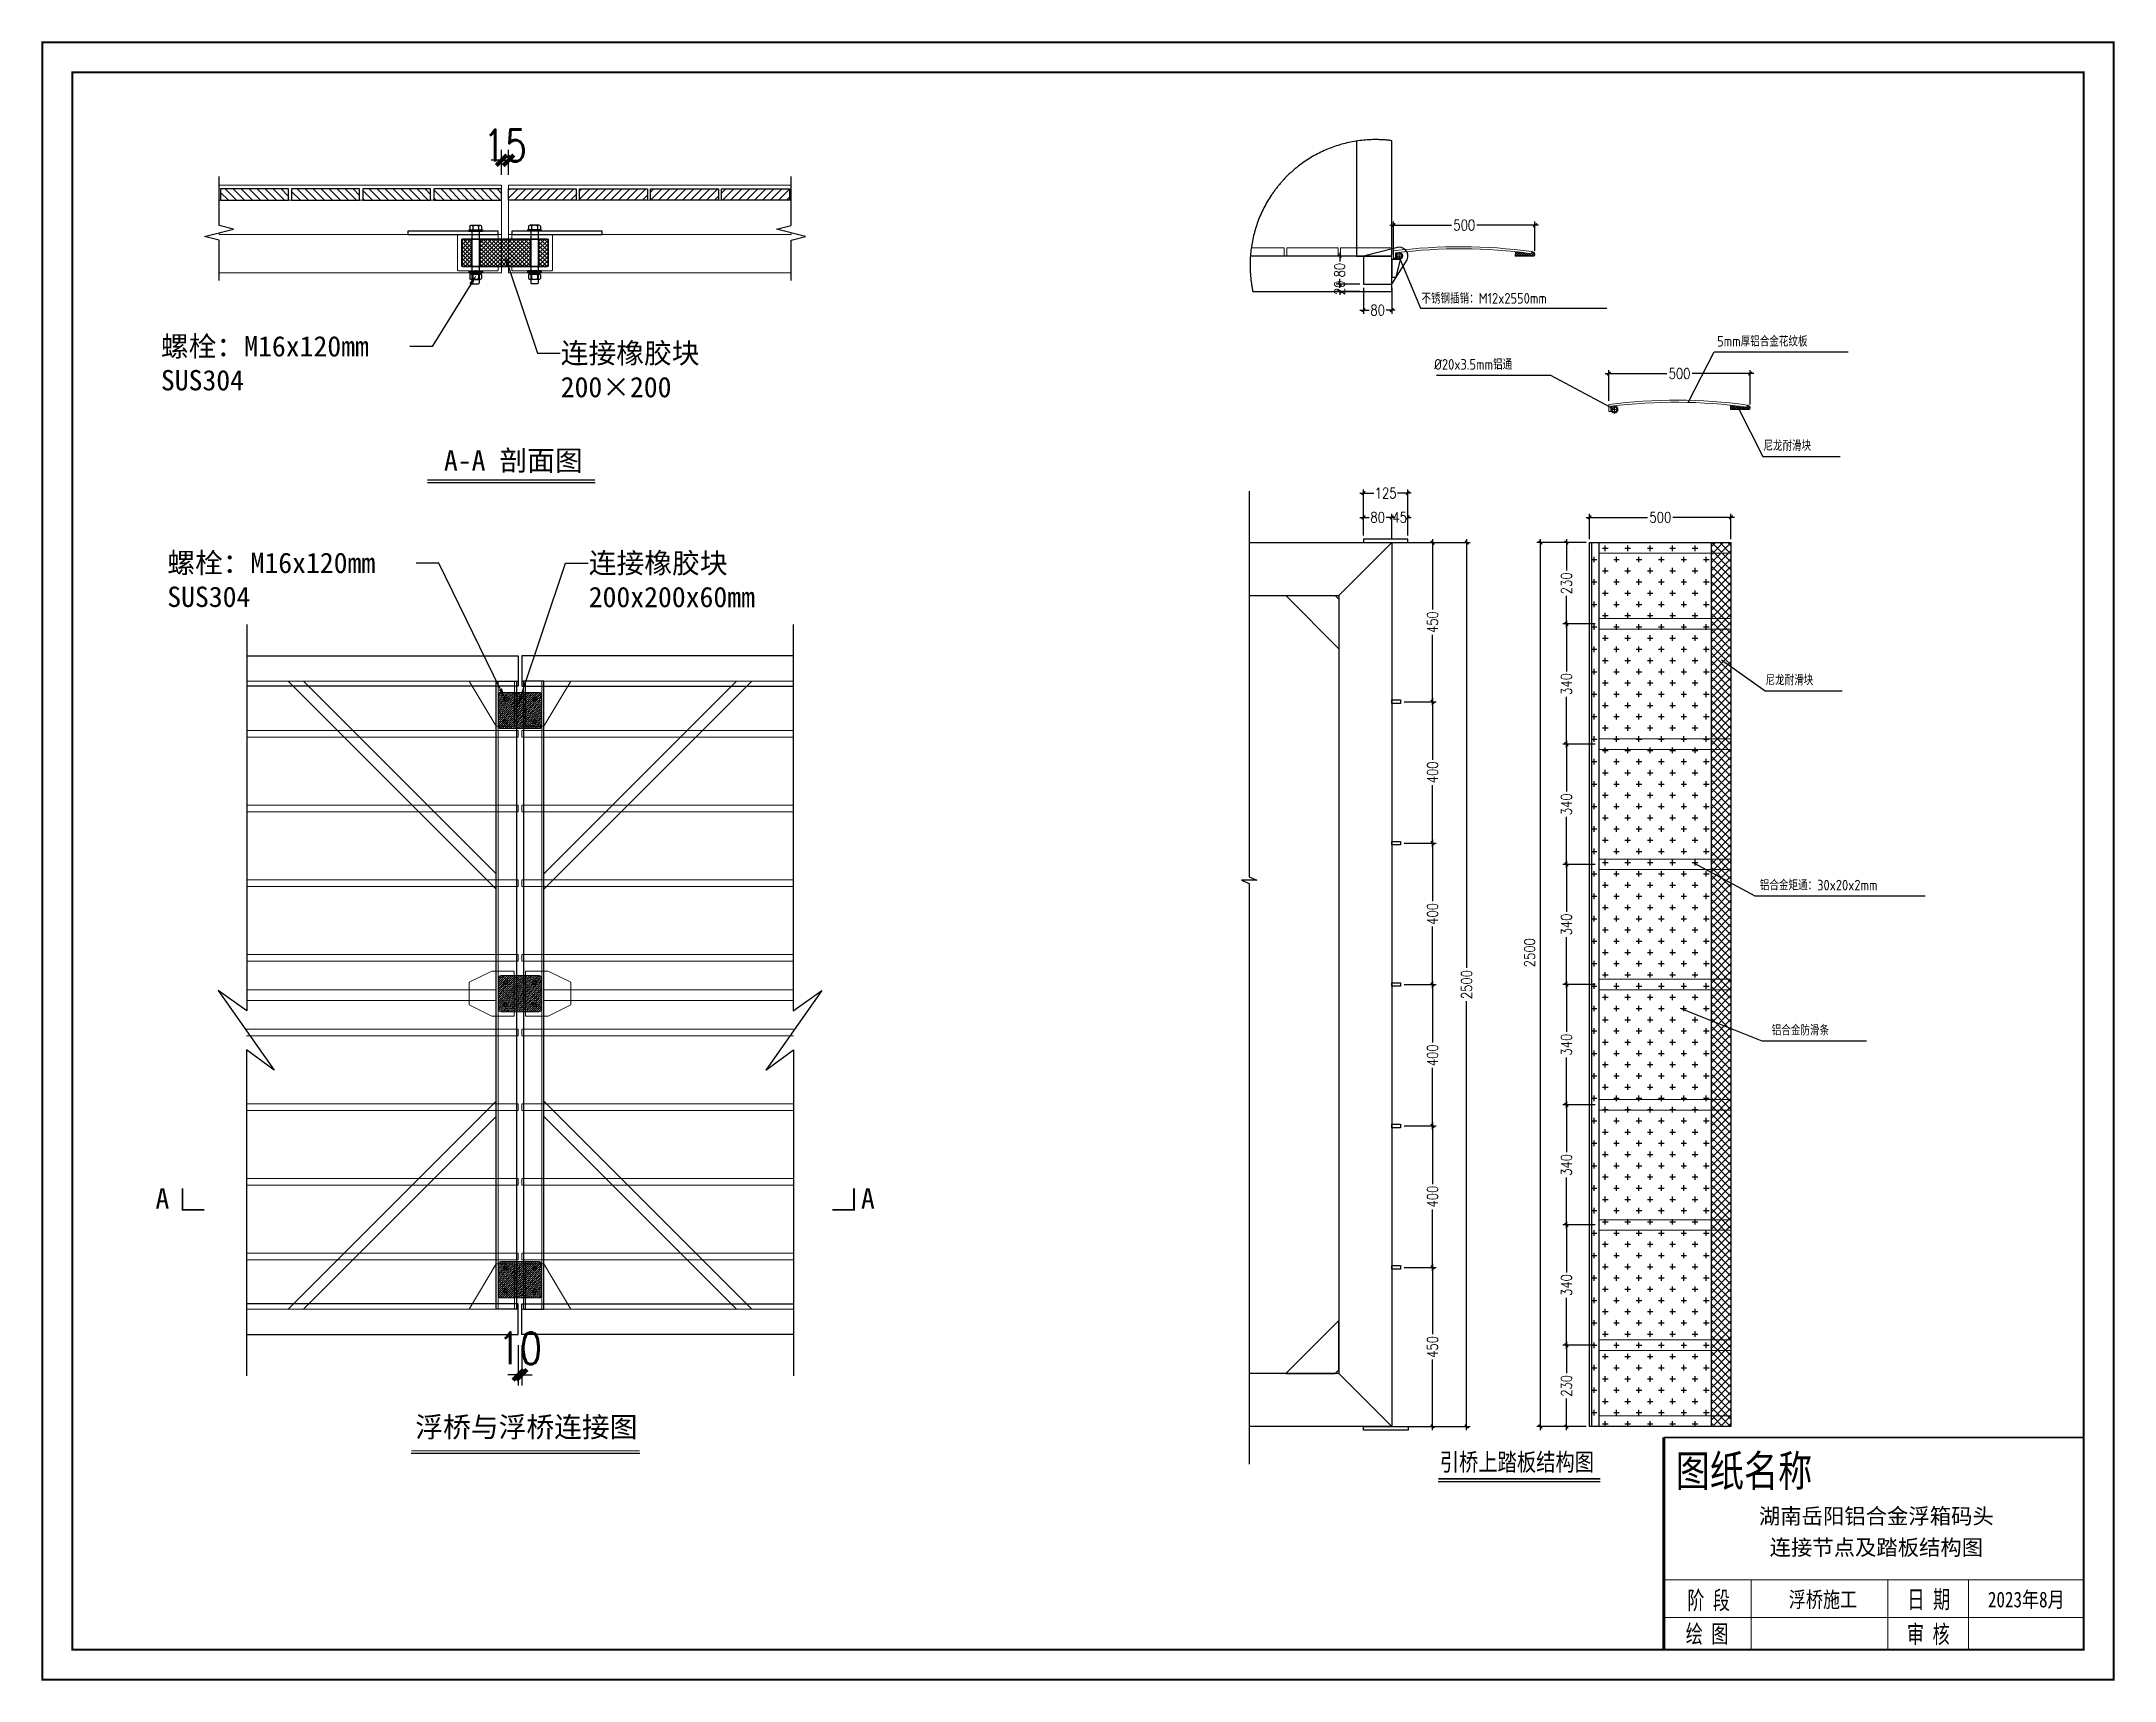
# Model space of a CAD drawing. Extents: x 15372 to 116961, y 24572 to 128109.
# Drawn here: x 25009 to 30873, y 27460 to 32096 of the extents above; entities that cross this region are included whole.
import ezdxf
from ezdxf import colors
from ezdxf.entities.mleader import LeaderData, LeaderLine
from ezdxf.enums import TextEntityAlignment as Align
from ezdxf.math import Vec2, Vec3

# ---------------------------------------------------------------- set-up
doc = ezdxf.new("R2010")
doc.units = 0
doc.header["$LTSCALE"] = 1000
doc.header["$MEASUREMENT"] = 0
for name, pattern in [('CENTER', [2, 1.25, -0.25, 0.25, -0.25]), ('DASH', [0.35, 0.25, -0.1]), ('DASHED', [0.75, 0.5, -0.25]), ('HIDDEN', [0.375, 0.25, -0.125]), ('PHANTOM2', [1.25, 0.625, -0.125, 0.125, -0.125, 0.125, -0.125])]:
    doc.linetypes.add(name, pattern=pattern)
doc.layers.add('1', color=7, linetype='Continuous', true_color=0xffffff)
for name, color, linetype in [('100x100铝方通', 3, 'Continuous'), ('hjh文字', 7, 'Continuous'), ('hjh螺丝', 7, 'Continuous'), ('hjh连接橡胶块', 150, 'Continuous'), ('HR-Aluminous', 4, 'Continuous'), ('HR-Break', 1, 'PHANTOM2'), ('HR-dimension', 9, 'Continuous'), ('HR-hatch', 8, 'Continuous'), ('HR-Index symbol', 35, 'Continuous'), ('HR-Zhuliang', 3, 'Continuous'), ('SGIDI_TK_TEXT', 3, 'Continuous'), ('标注', 9, 'Continuous'), ('连接端梁', 130, 'Continuous'), ('铝条', 31, 'Continuous'), ('铝通', 4, 'Continuous'), ('铺板', 42, 'Continuous')]:
    doc.layers.add(name, color=color, linetype=linetype)
for name, color, linetype, lineweight in [('YLW-Background', 45, 'Continuous', 5), ('加强板', 140, 'Continuous', 18), ('图框', 7, 'Continuous', 13), ('橡胶块', 30, 'Continuous', 9), ('虚线', 8, 'Continuous', 0), ('铝型材', 7, 'Continuous', 13), ('铝斜撑', 241, 'Continuous', 9), ('铝龙骨', 7, 'Continuous', 9)]:
    doc.layers.add(name, color=color, linetype=linetype, lineweight=lineweight)
doc.styles.add('Arial', font='')
doc.styles.add('HZTXT', font='txtw.shx', dxfattribs={"width": 0.8, "bigfont": 'hztxtw.shx'})
doc.styles.add('SGIDI-0', font='simhei.ttf', dxfattribs={"width": 0.8})
doc.styles.get("Standard").update_dxf_attribs({"font": 'gbenor.shx', "bigfont": 'gbcbig.shx'})
doc.styles.add('仿宋', font='simfang.ttf', dxfattribs={"width": 0.7})
doc.styles.add('工程字体', font='', dxfattribs={"width": 0.8})
doc.styles.get('Arial').set_extended_font_data('STXihei')
doc.styles.get('工程字体').set_extended_font_data('SimSun')
doc.dimstyles.new('DIM-30', dxfattribs={"dimscale": 30, "dimtxt": 3, "dimasz": 1, "dimexe": 1, "dimexo": 1, "dimgap": 1, "dimtad": 1, "dimdec": 1, "dimdsep": 46, "dimtxsty": 'HZTXT', "dimblk": 'ARCHTICK', "dimcen": 0, "dimdle": 1, "dimclrd": 8, "dimclre": 8, "dimclrt": 2, "dimadec": 1, "dimazin": 0, "dimtfac": 1, "dimtdec": 1, "dimtix": 1, "dimtmove": 2, "dimatfit": 3, "dimldrblk": 'ARCHTICK', "dimfxl": 15, "dimtolj": 1, "dimtzin": 0, "dimarcsym": 1})
doc.dimstyles.new('HR-A3-DIM-10', dxfattribs={"dimscale": 10, "dimtxt": 3, "dimasz": 1, "dimexe": 1, "dimexo": 1, "dimgap": 0.5, "dimtad": 0, "dimdec": 1, "dimrnd": 0.0005, "dimzin": 9, "dimdsep": 46, "dimtxsty": 'HZTXT', "dimblk": 'ARCHTICK', "dimcen": 0, "dimdle": 1, "dimclrd": 9, "dimclre": 9, "dimclrt": 2, "dimazin": 2, "dimtfac": 1, "dimtdec": 1, "dimtix": 1, "dimtofl": 0, "dimtmove": 2, "dimatfit": 3, "dimldrblk": 'ARCHTICK', "dimfxl": 1, "dimarcsym": 2})
doc.dimstyles.new('HR-BI-DIM5', dxfattribs={"dimscale": 6, "dimtxt": 5, "dimasz": 1, "dimexe": 1, "dimexo": 1.5, "dimgap": 2, "dimtad": 1, "dimdec": 1, "dimdsep": 46, "dimtxsty": 'HZTXT', "dimcen": 0, "dimdle": 1, "dimclrd": 256, "dimclre": 256, "dimclrt": 2, "dimadec": 1, "dimazin": 0, "dimtfac": 1, "dimtdec": 1, "dimtix": 1, "dimtmove": 2, "dimatfit": 3, "dimfxl": 1, "dimtfill": 1, "dimtolj": 1, "dimtzin": 0, "dimarcsym": 1})
pattern_1 = [(135, (-150147.14, -546133.318), (-17.6776695, -17.6776695), [])]

msp = doc.modelspace()

# ---------------------------------------------------------------- texts
at = {"style": 'Arial'}
for p in [(25331.6, 28823.36), (27327.2, 28823.36)]:
    msp.add_text('A', height=57.6, dxfattribs=at).set_placement(p, align=Align.MIDDLE_LEFT)
at = {"char_height": 57.6, "attachment_point": 5, "line_spacing_factor": 2, "style": 'Arial'}
for s, insert in [('A-A {\\fSimSun|b0|i0|c134|p2;剖面图}', (26343.82, 30907.52, 0)), ('浮桥与浮桥连接图', (26380.84, 28173.52, 0))]:
    msp.add_mtext(s, dxfattribs=dict(at, insert=insert))
at = {"layer": 'hjh文字'}
for s, p in [('不锈钢插销：M12x2550mm', (28912.54, 31354.2)), ('5mm厚铝合金花纹板', (29748.98, 31232.83)), ('%%C20x3.5mm铝通', (28948.46, 31167.45, 0)), ('尼龙耐滑块', (29879.97, 30937.7)), ('尼龙耐滑块', (29886.01, 30274.8)), ('铝合金矩通：30x20x2mm', (29869.89, 29694.57)), ('铝合金防滑条', (29903.53, 29284.24))]:
    msp.add_text(s, height=30, dxfattribs=at).set_placement(p)
at = {"layer": 'SGIDI_TK_TEXT', "color": 0, "style": '工程字体', "width": 0.8}
msp.add_text('图纸名称', height=88.542, dxfattribs=at).set_placement((29824.91, 28052.99), align=Align.MIDDLE_CENTER)
at = {"layer": 'SGIDI_TK_TEXT', "color": 7, "style": '仿宋', "width": 0.7}
for s, p in [('阶 段', (29724.82, 27686.86)), ('日 期', (30347.49, 27689.34)), ('绘 图', (29720.7, 27591.67)), ('审 核', (30346.35, 27591.12))]:
    msp.add_text(s, height=50.688, dxfattribs=at).set_placement(p, align=Align.MIDDLE_CENTER)
at = {"layer": 'SGIDI_TK_TEXT', "color": 7, "style": 'SGIDI-0'}
for tag, p in [('湖南岳阳铝合金浮箱码头', (30199.41, 27924.9)), ('连接节点及踏板结构图', (30199.41, 27836.41))]:
    msp.add_attdef(tag, text='', height=44.27, dxfattribs=at).set_placement(p, align=Align.MIDDLE_CENTER)
at = {"layer": 'SGIDI_TK_TEXT', "color": 7, "style": 'SGIDI-0', "width": 0.8}
for tag, p in [('浮桥施工', (30048.3, 27688.96)), ('2023年8月', (30623.51, 27688.96))]:
    msp.add_attdef(tag, text='建设单位', height=44.271, dxfattribs=at).set_placement(p, align=Align.MIDDLE_CENTER)

# ---------------------------------------------------------------- blocks, each defined once
blk = doc.blocks.new('A$C148601bc')
at = {"layer": 'HR-dimension'}
blk.add_lwpolyline([(-5.8, -50), (6.7, 0), (-18.3, 0), (-18.3, -50)], close=True, dxfattribs=at)
blk = doc.blocks.new('_ArchTick')
at = {"color": 0, "linetype": 'ByBlock', "const_width": 0.4}
blk.add_lwpolyline([(-0.5, -0.5), (0.5, 0.5)], dxfattribs=at)
blk = doc.blocks.new('*D534')
at = {"layer": 'Defpoints', "color": 0, "ltscale": 1.5, "transparency": 16777216}
for p in [(28748.7, 31408.9), (28828.7, 31408.9), (28828.7, 31335.8)]:
    blk.add_point(p, dxfattribs=at)
at = {"layer": 'HR-dimension', "color": 9, "lineweight": -2, "ltscale": 1.5, "transparency": 16777216}
for p, q in [((28748.7, 31398.9), (28748.7, 31325.8)), ((28828.7, 31398.9), (28828.7, 31325.8)), ((28738.7, 31335.8), (28764.3, 31335.8)), ((28838.7, 31335.8), (28813.1, 31335.8))]:
    blk.add_line(p, q, dxfattribs=at)
at = {"layer": 'HR-dimension', "color": 9, "lineweight": -2, "ltscale": 1.5, "transparency": 16777216, "xscale": 10, "yscale": 10, "zscale": 10, "rotation": 180}
blk.add_blockref('_ArchTick', (28748.7, 31335.8), dxfattribs=at)
at = {"layer": 'HR-dimension', "color": 9, "lineweight": -2, "ltscale": 1.5, "transparency": 16777216, "xscale": 10, "yscale": 10, "zscale": 10}
blk.add_blockref('_ArchTick', (28828.7, 31335.8), dxfattribs=at)
at = {"layer": 'HR-dimension', "color": 2, "ltscale": 1.5, "transparency": 16777216, "insert": (28788.7, 31335.8), "char_height": 30, "attachment_point": 5, "style": 'HZTXT'}
blk.add_mtext('80', dxfattribs=at)
blk = doc.blocks.new('*D506')
at = {"layer": 'Defpoints', "color": 0, "ltscale": 1.5, "transparency": 16777216}
for p in [(28681.3, 31408.9), (28748.7, 31408.9), (28748.7, 31388.9)]:
    blk.add_point(p, dxfattribs=at)
at = {"layer": 'HR-dimension', "color": 9, "lineweight": -2, "ltscale": 1.5, "transparency": 16777216}
for p, q in [((28738.7, 31408.9), (28671.3, 31408.9)), ((28738.7, 31388.9), (28671.3, 31388.9)), ((28681.3, 31408.9), (28681.3, 31418.9)), ((28681.3, 31388.9), (28681.3, 31378.9))]:
    blk.add_line(p, q, dxfattribs=at)
at = {"layer": 'HR-dimension', "color": 9, "lineweight": -2, "ltscale": 1.5, "transparency": 16777216, "xscale": 10, "yscale": 10, "zscale": 10}
for p, rotation in [((28681.3, 31408.9), 270), ((28681.3, 31388.9), 90)]:
    blk.add_blockref('_ArchTick', p, dxfattribs=dict(at, rotation=rotation))
at = {"layer": 'HR-dimension', "color": 2, "ltscale": 1.5, "transparency": 16777216, "insert": (28681.3, 31398.9), "char_height": 30, "attachment_point": 5, "rotation": 90, "style": 'HZTXT'}
blk.add_mtext('20', dxfattribs=at)
blk = doc.blocks.new('*D535')
at = {"layer": 'Defpoints', "color": 0, "ltscale": 1.5, "transparency": 16777216}
for p in [(28681.3, 31488.9), (28748.7, 31488.9), (28748.7, 31408.9)]:
    blk.add_point(p, dxfattribs=at)
at = {"layer": 'HR-dimension', "color": 9, "lineweight": -2, "ltscale": 1.5, "transparency": 16777216}
for p, q in [((28681.3, 31498.9), (28681.3, 31473.3)), ((28738.7, 31488.9), (28671.3, 31488.9)), ((28738.7, 31408.9), (28671.3, 31408.9)), ((28681.3, 31398.9), (28681.3, 31424.5))]:
    blk.add_line(p, q, dxfattribs=at)
at = {"layer": 'HR-dimension', "color": 9, "lineweight": -2, "ltscale": 1.5, "transparency": 16777216, "xscale": 10, "yscale": 10, "zscale": 10}
for p, rotation in [((28681.3, 31488.9), 90), ((28681.3, 31408.9), 270)]:
    blk.add_blockref('_ArchTick', p, dxfattribs=dict(at, rotation=rotation))
at = {"layer": 'HR-dimension', "color": 2, "ltscale": 1.5, "transparency": 16777216, "insert": (28681.3, 31448.9), "char_height": 30, "attachment_point": 5, "rotation": 90, "style": 'HZTXT'}
blk.add_mtext('80', dxfattribs=at)
blk = doc.blocks.new('A$C46522D11')
for p, q in [((0, 17.1), (8.2, 25.2)), ((2.9, 12.7), (0.5, 15.1)), ((10.4, 12.2), (1.4, 21.3)), ((2.8, 12.8), (9.5, 19.5)), ((5, 12.2), (55.3, 12.2)), ((9.4, 20.3), (5.3, 24.5)), ((9.6, 19.3), (8.9, 25.2)), ((9.3, 12.2), (17.2, 20.1)), ((9.6, 19.3), (55.3, 24.4)), ((17.5, 12.2), (10.4, 19.4)), ((16.4, 12.2), (25.2, 21)), ((24.6, 12.2), (16.7, 20.1)), ((31.6, 12.2), (23.1, 20.8)), ((23.5, 12.2), (33.2, 21.9)), ((38.7, 12.2), (29.5, 21.5)), ((30.5, 12.2), (41.1, 22.8)), ((45.8, 12.2), (35.8, 22.2)), ((37.6, 12.2), (49.1, 23.7)), ((52.9, 12.2), (42.2, 22.9)), ((44.7, 12.2), (55.3, 22.8)), ((55.3, 16.9), (48.5, 23.6)), ((51.8, 12.2), (55.3, 15.7)), ((55.3, 24), (54.9, 24.4)), ((55.3, 12.2), (55.3, 24.4))]:
    blk.add_line(p, q)
at = {"color": 1, "linetype": 'CENTER', "ltscale": 10.16}
for p, q in [((372.9, 11), (394.9, 11)), ((383.9, 0), (383.9, 22))]:
    blk.add_line(p, q, dxfattribs=at)
blk.add_lwpolyline([(399.9, 5.2), (399.9, 25.2, 0.066496), (8.9, 25.2), (9.6, 19.3, -0.065854), (393.9, 19.9), (393.9, 5.2)], format="xyb", close=True)
for radius in [10, 7]:
    blk.add_circle((383.9, 11), radius)
for centre, radius, start, end in [((5, 17.2), 5, 165.52249, 270), ((8.9, 16.2), 9, 90, 165.52249)]:
    blk.add_arc(centre, radius, start, end)
blk = doc.blocks.new('A$C848c3b45')
at = {"layer": '图框', "lineweight": 0, "xscale": -1, "rotation": 359.6607206610116}
blk.add_blockref('A$C46522D11', (383.8, -13.3), dxfattribs=at)
blk = doc.blocks.new('*D536')
at = {"layer": 'Defpoints', "color": 0, "ltscale": 1.5, "transparency": 16777216}
for p in [(28873.7, 30818.5), (28748.7, 30688.3), (28873.7, 30688.3)]:
    blk.add_point(p, dxfattribs=at)
at = {"layer": 'HR-dimension', "color": 9, "lineweight": -2, "ltscale": 1.5, "transparency": 16777216}
for p, q in [((28738.7, 30818.5), (28777.7, 30818.5)), ((28748.7, 30698.3), (28748.7, 30828.5)), ((28883.7, 30818.5), (28844.8, 30818.5)), ((28873.7, 30698.3), (28873.7, 30828.5))]:
    blk.add_line(p, q, dxfattribs=at)
at = {"layer": 'HR-dimension', "color": 9, "lineweight": -2, "ltscale": 1.5, "transparency": 16777216, "xscale": 10, "yscale": 10, "zscale": 10, "rotation": 180}
blk.add_blockref('_ArchTick', (28748.7, 30818.5), dxfattribs=at)
at = {"layer": 'HR-dimension', "color": 9, "lineweight": -2, "ltscale": 1.5, "transparency": 16777216, "xscale": 10, "yscale": 10, "zscale": 10}
blk.add_blockref('_ArchTick', (28873.7, 30818.5), dxfattribs=at)
at = {"layer": 'HR-dimension', "color": 2, "ltscale": 1.5, "transparency": 16777216, "insert": (28811.2, 30818.5), "char_height": 30, "attachment_point": 5, "style": 'HZTXT'}
blk.add_mtext('125', dxfattribs=at)
blk = doc.blocks.new('*D537')
at = {"layer": 'Defpoints', "color": 0, "ltscale": 1.5, "transparency": 16777216}
for p in [(28828.7, 30749.8), (28748.7, 30688.3), (28828.7, 30678.3)]:
    blk.add_point(p, dxfattribs=at)
at = {"layer": 'HR-dimension', "color": 9, "lineweight": -2, "ltscale": 1.5, "transparency": 16777216}
for p, q in [((28738.7, 30749.8), (28764.3, 30749.8)), ((28748.7, 30698.3), (28748.7, 30759.8)), ((28838.7, 30749.8), (28813.2, 30749.8)), ((28828.7, 30688.3), (28828.7, 30759.8))]:
    blk.add_line(p, q, dxfattribs=at)
at = {"layer": 'HR-dimension', "color": 9, "lineweight": -2, "ltscale": 1.5, "transparency": 16777216, "xscale": 10, "yscale": 10, "zscale": 10, "rotation": 180}
blk.add_blockref('_ArchTick', (28748.7, 30749.8), dxfattribs=at)
at = {"layer": 'HR-dimension', "color": 9, "lineweight": -2, "ltscale": 1.5, "transparency": 16777216, "xscale": 10, "yscale": 10, "zscale": 10}
blk.add_blockref('_ArchTick', (28828.7, 30749.8), dxfattribs=at)
at = {"layer": 'HR-dimension', "color": 2, "ltscale": 1.5, "transparency": 16777216, "insert": (28788.7, 30749.8), "char_height": 30, "attachment_point": 5, "style": 'HZTXT'}
blk.add_mtext('80', dxfattribs=at)
blk = doc.blocks.new('*D538')
at = {"layer": 'Defpoints', "color": 0, "ltscale": 1.5, "transparency": 16777216}
for p in [(28873.7, 30749.8), (28828.7, 30678.3), (28873.7, 30688.3)]:
    blk.add_point(p, dxfattribs=at)
at = {"layer": 'HR-dimension', "color": 9, "lineweight": -2, "ltscale": 1.5, "transparency": 16777216}
for p, q in [((28828.7, 30749.8), (28818.7, 30749.8)), ((28828.7, 30688.3), (28828.7, 30759.8)), ((28873.7, 30698.3), (28873.7, 30759.8)), ((28873.7, 30749.8), (28883.7, 30749.8))]:
    blk.add_line(p, q, dxfattribs=at)
at = {"layer": 'HR-dimension', "color": 9, "lineweight": -2, "ltscale": 1.5, "transparency": 16777216, "xscale": 10, "yscale": 10, "zscale": 10}
blk.add_blockref('_ArchTick', (28828.7, 30749.8), dxfattribs=at)
at = {"layer": 'HR-dimension', "color": 9, "lineweight": -2, "ltscale": 1.5, "transparency": 16777216, "xscale": 10, "yscale": 10, "zscale": 10, "rotation": 180}
blk.add_blockref('_ArchTick', (28873.7, 30749.8), dxfattribs=at)
at = {"layer": 'HR-dimension', "color": 2, "ltscale": 1.5, "transparency": 16777216, "insert": (28851.2, 30749.8), "char_height": 30, "attachment_point": 5, "style": 'HZTXT'}
blk.add_mtext('45', dxfattribs=at)
blk = doc.blocks.new('*D539')
at = {"layer": 'Defpoints', "color": 0, "ltscale": 1.5, "transparency": 16777216}
for p in [(28828.7, 30678.3), (28853.7, 30228.3), (28944, 30228.3)]:
    blk.add_point(p, dxfattribs=at)
at = {"layer": 'HR-dimension', "color": 9, "lineweight": -2, "ltscale": 1.5, "transparency": 16777216}
for p, q in [((28838.7, 30678.3), (28954, 30678.3)), ((28944, 30688.3), (28944, 30489.2)), ((28944, 30218.3), (28944, 30417.4)), ((28863.7, 30228.3), (28954, 30228.3))]:
    blk.add_line(p, q, dxfattribs=at)
at = {"layer": 'HR-dimension', "color": 9, "lineweight": -2, "ltscale": 1.5, "transparency": 16777216, "xscale": 10, "yscale": 10, "zscale": 10}
for p, rotation in [((28944, 30678.3), 90), ((28944, 30228.3), 270)]:
    blk.add_blockref('_ArchTick', p, dxfattribs=dict(at, rotation=rotation))
at = {"layer": 'HR-dimension', "color": 2, "ltscale": 1.5, "transparency": 16777216, "insert": (28944, 30453.3), "char_height": 30, "attachment_point": 5, "rotation": 90, "style": 'HZTXT'}
blk.add_mtext('450', dxfattribs=at)
blk = doc.blocks.new('*D540')
at = {"layer": 'Defpoints', "color": 0, "ltscale": 1.5, "transparency": 16777216}
for p in [(28853.7, 30228.3), (28853.7, 29828.3), (28944, 29828.3)]:
    blk.add_point(p, dxfattribs=at)
at = {"layer": 'HR-dimension', "color": 9, "lineweight": -2, "ltscale": 1.5, "transparency": 16777216}
for p, q in [((28863.7, 30228.3), (28954, 30228.3)), ((28944, 30238.3), (28944, 30064.2)), ((28944, 29818.3), (28944, 29992.4)), ((28863.7, 29828.3), (28954, 29828.3))]:
    blk.add_line(p, q, dxfattribs=at)
at = {"layer": 'HR-dimension', "color": 9, "lineweight": -2, "ltscale": 1.5, "transparency": 16777216, "xscale": 10, "yscale": 10, "zscale": 10}
for p, rotation in [((28944, 30228.3), 90), ((28944, 29828.3), 270)]:
    blk.add_blockref('_ArchTick', p, dxfattribs=dict(at, rotation=rotation))
at = {"layer": 'HR-dimension', "color": 2, "ltscale": 1.5, "transparency": 16777216, "insert": (28944, 30028.3), "char_height": 30, "attachment_point": 5, "rotation": 90, "style": 'HZTXT'}
blk.add_mtext('400', dxfattribs=at)
blk = doc.blocks.new('*D541')
at = {"layer": 'Defpoints', "color": 0, "ltscale": 1.5, "transparency": 16777216}
for p in [(28853.7, 29828.3), (28853.7, 29428.3), (28944, 29428.3)]:
    blk.add_point(p, dxfattribs=at)
at = {"layer": 'HR-dimension', "color": 9, "lineweight": -2, "ltscale": 1.5, "transparency": 16777216}
for p, q in [((28863.7, 29828.3), (28954, 29828.3)), ((28944, 29838.3), (28944, 29664.2)), ((28944, 29418.3), (28944, 29592.4)), ((28863.7, 29428.3), (28954, 29428.3))]:
    blk.add_line(p, q, dxfattribs=at)
at = {"layer": 'HR-dimension', "color": 9, "lineweight": -2, "ltscale": 1.5, "transparency": 16777216, "xscale": 10, "yscale": 10, "zscale": 10}
for p, rotation in [((28944, 29828.3), 90), ((28944, 29428.3), 270)]:
    blk.add_blockref('_ArchTick', p, dxfattribs=dict(at, rotation=rotation))
at = {"layer": 'HR-dimension', "color": 2, "ltscale": 1.5, "transparency": 16777216, "insert": (28944, 29628.3), "char_height": 30, "attachment_point": 5, "rotation": 90, "style": 'HZTXT'}
blk.add_mtext('400', dxfattribs=at)
blk = doc.blocks.new('*D542')
at = {"layer": 'Defpoints', "color": 0, "ltscale": 1.5, "transparency": 16777216}
for p in [(28853.7, 29428.3), (28853.7, 29028.3), (28944, 29028.3)]:
    blk.add_point(p, dxfattribs=at)
at = {"layer": 'HR-dimension', "color": 9, "lineweight": -2, "ltscale": 1.5, "transparency": 16777216}
for p, q in [((28944, 29438.3), (28944, 29264.2)), ((28863.7, 29428.3), (28954, 29428.3)), ((28944, 29018.3), (28944, 29192.4)), ((28863.7, 29028.3), (28954, 29028.3))]:
    blk.add_line(p, q, dxfattribs=at)
at = {"layer": 'HR-dimension', "color": 9, "lineweight": -2, "ltscale": 1.5, "transparency": 16777216, "xscale": 10, "yscale": 10, "zscale": 10}
for p, rotation in [((28944, 29428.3), 90), ((28944, 29028.3), 270)]:
    blk.add_blockref('_ArchTick', p, dxfattribs=dict(at, rotation=rotation))
at = {"layer": 'HR-dimension', "color": 2, "ltscale": 1.5, "transparency": 16777216, "insert": (28944, 29228.3), "char_height": 30, "attachment_point": 5, "rotation": 90, "style": 'HZTXT'}
blk.add_mtext('400', dxfattribs=at)
blk = doc.blocks.new('*D543')
at = {"layer": 'Defpoints', "color": 0, "ltscale": 1.5, "transparency": 16777216}
for p in [(28853.7, 29028.3), (28853.7, 28628.3), (28943.9, 28628.3)]:
    blk.add_point(p, dxfattribs=at)
at = {"layer": 'HR-dimension', "color": 9, "lineweight": -2, "ltscale": 1.5, "transparency": 16777216}
for p, q in [((28863.7, 29028.3), (28953.9, 29028.3)), ((28943.9, 29038.3), (28943.9, 28864.2)), ((28943.9, 28618.3), (28943.9, 28792.4)), ((28863.7, 28628.3), (28953.9, 28628.3))]:
    blk.add_line(p, q, dxfattribs=at)
at = {"layer": 'HR-dimension', "color": 9, "lineweight": -2, "ltscale": 1.5, "transparency": 16777216, "xscale": 10, "yscale": 10, "zscale": 10}
for p, rotation in [((28943.9, 29028.3), 90), ((28943.9, 28628.3), 270)]:
    blk.add_blockref('_ArchTick', p, dxfattribs=dict(at, rotation=rotation))
at = {"layer": 'HR-dimension', "color": 2, "ltscale": 1.5, "transparency": 16777216, "insert": (28943.9, 28828.3), "char_height": 30, "attachment_point": 5, "rotation": 90, "style": 'HZTXT'}
blk.add_mtext('400', dxfattribs=at)
blk = doc.blocks.new('*D544')
at = {"layer": 'Defpoints', "color": 0, "ltscale": 1.5, "transparency": 16777216}
for p in [(28828.7, 30678.3), (28828.7, 28178.3), (29040.4, 28178.3)]:
    blk.add_point(p, dxfattribs=at)
at = {"layer": 'HR-dimension', "color": 9, "lineweight": -2, "ltscale": 1.5, "transparency": 16777216}
for p, q in [((28838.7, 30678.3), (29050.4, 30678.3)), ((29040.4, 30688.3), (29040.4, 29475.6)), ((29040.4, 28168.3), (29040.4, 29381)), ((28838.7, 28178.3), (29050.4, 28178.3))]:
    blk.add_line(p, q, dxfattribs=at)
at = {"layer": 'HR-dimension', "color": 9, "lineweight": -2, "ltscale": 1.5, "transparency": 16777216, "xscale": 10, "yscale": 10, "zscale": 10}
for p, rotation in [((29040.4, 30678.3), 90), ((29040.4, 28178.3), 270)]:
    blk.add_blockref('_ArchTick', p, dxfattribs=dict(at, rotation=rotation))
at = {"layer": 'HR-dimension', "color": 2, "ltscale": 1.5, "transparency": 16777216, "insert": (29040.4, 29428.3), "char_height": 30, "attachment_point": 5, "rotation": 90, "style": 'HZTXT'}
blk.add_mtext('2500', dxfattribs=at)
blk = doc.blocks.new('*D507')
at = {"layer": 'Defpoints', "color": 0, "ltscale": 1.5, "transparency": 16777216}
for p in [(29233.6, 31576.3), (29233.6, 31493.3), (28833.5, 31483.2)]:
    blk.add_point(p, dxfattribs=at)
at = {"layer": 'HR-dimension', "color": 9, "lineweight": -2, "ltscale": 1.5, "transparency": 16777216}
for p, q in [((28823.5, 31576.3), (28997.7, 31576.3)), ((28833.5, 31493.2), (28833.5, 31586.3)), ((29243.6, 31576.3), (29069.4, 31576.3)), ((29233.6, 31503.3), (29233.6, 31586.3))]:
    blk.add_line(p, q, dxfattribs=at)
at = {"layer": 'HR-dimension', "color": 9, "lineweight": -2, "ltscale": 1.5, "transparency": 16777216, "xscale": 10, "yscale": 10, "zscale": 10, "rotation": 180}
blk.add_blockref('_ArchTick', (28833.5, 31576.3), dxfattribs=at)
at = {"layer": 'HR-dimension', "color": 9, "lineweight": -2, "ltscale": 1.5, "transparency": 16777216, "xscale": 10, "yscale": 10, "zscale": 10}
blk.add_blockref('_ArchTick', (29233.6, 31576.3), dxfattribs=at)
at = {"layer": 'HR-dimension', "color": 2, "ltscale": 1.5, "transparency": 16777216, "insert": (29033.6, 31576.3), "char_height": 30, "attachment_point": 5, "style": 'HZTXT'}
blk.add_mtext('{\\Ftxtw,hztxtw|c134;500}', dxfattribs=at)
blk = doc.blocks.new('*D508')
at = {"layer": 'Defpoints', "color": 0, "ltscale": 1.5, "transparency": 16777216}
for p in [(29842.6, 31156.5), (29442.6, 31069.2), (29842.6, 31059.3)]:
    blk.add_point(p, dxfattribs=at)
at = {"layer": 'HR-dimension', "color": 9, "lineweight": -2, "ltscale": 1.5, "transparency": 16777216}
for p, q in [((29432.6, 31156.5), (29606.7, 31156.5)), ((29442.6, 31079.2), (29442.6, 31166.5)), ((29852.6, 31156.5), (29678.5, 31156.5)), ((29842.6, 31069.3), (29842.6, 31166.5))]:
    blk.add_line(p, q, dxfattribs=at)
at = {"layer": 'HR-dimension', "color": 9, "lineweight": -2, "ltscale": 1.5, "transparency": 16777216, "xscale": 10, "yscale": 10, "zscale": 10, "rotation": 180}
blk.add_blockref('_ArchTick', (29442.6, 31156.5), dxfattribs=at)
at = {"layer": 'HR-dimension', "color": 9, "lineweight": -2, "ltscale": 1.5, "transparency": 16777216, "xscale": 10, "yscale": 10, "zscale": 10}
blk.add_blockref('_ArchTick', (29842.6, 31156.5), dxfattribs=at)
at = {"layer": 'HR-dimension', "color": 2, "ltscale": 1.5, "transparency": 16777216, "insert": (29642.6, 31156.5), "char_height": 30, "attachment_point": 5, "style": 'HZTXT'}
blk.add_mtext('{\\Ftxtw,hztxtw|c134;500}', dxfattribs=at)
blk = doc.blocks.new('*D545')
at = {"layer": 'Defpoints', "color": 0, "ltscale": 1.5, "transparency": 16777216}
for p in [(29388.2, 30678.3), (29322.6, 30448.3), (29414.2, 30448.3)]:
    blk.add_point(p, dxfattribs=at)
at = {"layer": 'HR-dimension', "color": 9, "lineweight": -2, "ltscale": 1.5, "transparency": 16777216}
for p, q in [((29378.2, 30678.3), (29312.6, 30678.3)), ((29322.6, 30688.3), (29322.6, 30599.2)), ((29322.6, 30438.3), (29322.6, 30527.4)), ((29404.2, 30448.3), (29312.6, 30448.3))]:
    blk.add_line(p, q, dxfattribs=at)
at = {"layer": 'HR-dimension', "color": 9, "lineweight": -2, "ltscale": 1.5, "transparency": 16777216, "xscale": 10, "yscale": 10, "zscale": 10}
for p, rotation in [((29322.6, 30678.3), 90), ((29322.6, 30448.3), 270)]:
    blk.add_blockref('_ArchTick', p, dxfattribs=dict(at, rotation=rotation))
at = {"layer": 'HR-dimension', "color": 2, "ltscale": 1.5, "transparency": 16777216, "insert": (29322.6, 30563.3), "char_height": 30, "attachment_point": 5, "rotation": 90, "style": 'HZTXT'}
blk.add_mtext('230', dxfattribs=at)
blk = doc.blocks.new('*D546')
at = {"layer": 'Defpoints', "color": 0, "ltscale": 1.5, "transparency": 16777216}
for p in [(29414.2, 30448.3), (29322.6, 30108.3), (29414.2, 30108.3)]:
    blk.add_point(p, dxfattribs=at)
at = {"layer": 'HR-dimension', "color": 9, "lineweight": -2, "ltscale": 1.5, "transparency": 16777216}
for p, q in [((29404.2, 30448.3), (29312.6, 30448.3)), ((29322.6, 30458.3), (29322.6, 30314.2)), ((29322.6, 30098.3), (29322.6, 30242.4)), ((29404.2, 30108.3), (29312.6, 30108.3))]:
    blk.add_line(p, q, dxfattribs=at)
at = {"layer": 'HR-dimension', "color": 9, "lineweight": -2, "ltscale": 1.5, "transparency": 16777216, "xscale": 10, "yscale": 10, "zscale": 10}
for p, rotation in [((29322.6, 30448.3), 90), ((29322.6, 30108.3), 270)]:
    blk.add_blockref('_ArchTick', p, dxfattribs=dict(at, rotation=rotation))
at = {"layer": 'HR-dimension', "color": 2, "ltscale": 1.5, "transparency": 16777216, "insert": (29322.6, 30278.3), "char_height": 30, "attachment_point": 5, "rotation": 90, "style": 'HZTXT'}
blk.add_mtext('340', dxfattribs=at)
blk = doc.blocks.new('*D547')
at = {"layer": 'Defpoints', "color": 0, "ltscale": 1.5, "transparency": 16777216}
for p in [(29414.2, 30108.3), (29322.6, 29768.3), (29414.2, 29768.3)]:
    blk.add_point(p, dxfattribs=at)
at = {"layer": 'HR-dimension', "color": 9, "lineweight": -2, "ltscale": 1.5, "transparency": 16777216}
for p, q in [((29404.2, 30108.3), (29312.6, 30108.3)), ((29322.6, 30118.3), (29322.6, 29974.2)), ((29322.6, 29758.3), (29322.6, 29902.5)), ((29404.2, 29768.3), (29312.6, 29768.3))]:
    blk.add_line(p, q, dxfattribs=at)
at = {"layer": 'HR-dimension', "color": 9, "lineweight": -2, "ltscale": 1.5, "transparency": 16777216, "xscale": 10, "yscale": 10, "zscale": 10}
for p, rotation in [((29322.6, 30108.3), 90), ((29322.6, 29768.3), 270)]:
    blk.add_blockref('_ArchTick', p, dxfattribs=dict(at, rotation=rotation))
at = {"layer": 'HR-dimension', "color": 2, "ltscale": 1.5, "transparency": 16777216, "insert": (29322.6, 29938.3), "char_height": 30, "attachment_point": 5, "rotation": 90, "style": 'HZTXT'}
blk.add_mtext('340', dxfattribs=at)
blk = doc.blocks.new('*D548')
at = {"layer": 'Defpoints', "color": 0, "ltscale": 1.5, "transparency": 16777216}
for p in [(29414.2, 29768.3), (29322.6, 29428.3), (29414.2, 29428.3)]:
    blk.add_point(p, dxfattribs=at)
at = {"layer": 'HR-dimension', "color": 9, "lineweight": -2, "ltscale": 1.5, "transparency": 16777216}
for p, q in [((29404.2, 29768.3), (29312.6, 29768.3)), ((29322.6, 29778.3), (29322.6, 29634.2)), ((29322.6, 29418.3), (29322.6, 29562.5)), ((29404.2, 29428.3), (29312.6, 29428.3))]:
    blk.add_line(p, q, dxfattribs=at)
at = {"layer": 'HR-dimension', "color": 9, "lineweight": -2, "ltscale": 1.5, "transparency": 16777216, "xscale": 10, "yscale": 10, "zscale": 10}
for p, rotation in [((29322.6, 29768.3), 90), ((29322.6, 29428.3), 270)]:
    blk.add_blockref('_ArchTick', p, dxfattribs=dict(at, rotation=rotation))
at = {"layer": 'HR-dimension', "color": 2, "ltscale": 1.5, "transparency": 16777216, "insert": (29322.6, 29598.3), "char_height": 30, "attachment_point": 5, "rotation": 90, "style": 'HZTXT'}
blk.add_mtext('340', dxfattribs=at)
blk = doc.blocks.new('*D549')
at = {"layer": 'Defpoints', "color": 0, "ltscale": 1.5, "transparency": 16777216}
for p in [(29414.2, 29428.3), (29322.6, 29088.3), (29414.2, 29088.3)]:
    blk.add_point(p, dxfattribs=at)
at = {"layer": 'HR-dimension', "color": 9, "lineweight": -2, "ltscale": 1.5, "transparency": 16777216}
for p, q in [((29322.6, 29438.3), (29322.6, 29294.2)), ((29404.2, 29428.3), (29312.6, 29428.3)), ((29322.6, 29078.3), (29322.6, 29222.4)), ((29404.2, 29088.3), (29312.6, 29088.3))]:
    blk.add_line(p, q, dxfattribs=at)
at = {"layer": 'HR-dimension', "color": 9, "lineweight": -2, "ltscale": 1.5, "transparency": 16777216, "xscale": 10, "yscale": 10, "zscale": 10}
for p, rotation in [((29322.6, 29428.3), 90), ((29322.6, 29088.3), 270)]:
    blk.add_blockref('_ArchTick', p, dxfattribs=dict(at, rotation=rotation))
at = {"layer": 'HR-dimension', "color": 2, "ltscale": 1.5, "transparency": 16777216, "insert": (29322.6, 29258.3), "char_height": 30, "attachment_point": 5, "rotation": 90, "style": 'HZTXT'}
blk.add_mtext('340', dxfattribs=at)
blk = doc.blocks.new('*D550')
at = {"layer": 'Defpoints', "color": 0, "ltscale": 1.5, "transparency": 16777216}
for p in [(29414.2, 29088.3), (29322.6, 28748.3), (29414.2, 28748.3)]:
    blk.add_point(p, dxfattribs=at)
at = {"layer": 'HR-dimension', "color": 9, "lineweight": -2, "ltscale": 1.5, "transparency": 16777216}
for p, q in [((29404.2, 29088.3), (29312.6, 29088.3)), ((29322.6, 29098.3), (29322.6, 28954.2)), ((29322.6, 28738.3), (29322.6, 28882.4)), ((29404.2, 28748.3), (29312.6, 28748.3))]:
    blk.add_line(p, q, dxfattribs=at)
at = {"layer": 'HR-dimension', "color": 9, "lineweight": -2, "ltscale": 1.5, "transparency": 16777216, "xscale": 10, "yscale": 10, "zscale": 10}
for p, rotation in [((29322.6, 29088.3), 90), ((29322.6, 28748.3), 270)]:
    blk.add_blockref('_ArchTick', p, dxfattribs=dict(at, rotation=rotation))
at = {"layer": 'HR-dimension', "color": 2, "ltscale": 1.5, "transparency": 16777216, "insert": (29322.6, 28918.3), "char_height": 30, "attachment_point": 5, "rotation": 90, "style": 'HZTXT'}
blk.add_mtext('340', dxfattribs=at)
blk = doc.blocks.new('*D551')
at = {"layer": 'Defpoints', "color": 0, "ltscale": 1.5, "transparency": 16777216}
for p in [(29388.2, 30678.3), (29248.8, 28178.3), (29388.2, 28178.3)]:
    blk.add_point(p, dxfattribs=at)
at = {"layer": 'HR-dimension', "color": 9, "lineweight": -2, "ltscale": 1.5, "transparency": 16777216}
for p, q in [((29378.2, 30678.3), (29238.8, 30678.3)), ((29248.8, 30688.3), (29248.8, 28168.3)), ((29378.2, 28178.3), (29238.8, 28178.3))]:
    blk.add_line(p, q, dxfattribs=at)
at = {"layer": 'HR-dimension', "color": 9, "lineweight": -2, "ltscale": 1.5, "transparency": 16777216, "xscale": 10, "yscale": 10, "zscale": 10}
for p, rotation in [((29248.8, 30678.3), 90), ((29248.8, 28178.3), 270)]:
    blk.add_blockref('_ArchTick', p, dxfattribs=dict(at, rotation=rotation))
at = {"layer": 'HR-dimension', "color": 2, "ltscale": 1.5, "transparency": 16777216, "insert": (29218.8, 29518.3), "char_height": 30, "attachment_point": 5, "rotation": 90, "style": 'HZTXT'}
blk.add_mtext('2500', dxfattribs=at)
blk = doc.blocks.new('*D552')
at = {"layer": 'Defpoints', "color": 0, "ltscale": 1.5, "transparency": 16777216}
for p in [(29788.2, 30749.8), (29388.2, 30678.3), (29788.2, 30678.3)]:
    blk.add_point(p, dxfattribs=at)
at = {"layer": 'HR-dimension', "color": 9, "lineweight": -2, "ltscale": 1.5, "transparency": 16777216}
for p, q in [((29378.2, 30749.8), (29552.4, 30749.8)), ((29388.2, 30688.3), (29388.2, 30759.8)), ((29798.2, 30749.8), (29624.1, 30749.8)), ((29788.2, 30688.3), (29788.2, 30759.8))]:
    blk.add_line(p, q, dxfattribs=at)
at = {"layer": 'HR-dimension', "color": 9, "lineweight": -2, "ltscale": 1.5, "transparency": 16777216, "xscale": 10, "yscale": 10, "zscale": 10, "rotation": 180}
blk.add_blockref('_ArchTick', (29388.2, 30749.8), dxfattribs=at)
at = {"layer": 'HR-dimension', "color": 9, "lineweight": -2, "ltscale": 1.5, "transparency": 16777216, "xscale": 10, "yscale": 10, "zscale": 10}
blk.add_blockref('_ArchTick', (29788.2, 30749.8), dxfattribs=at)
at = {"layer": 'HR-dimension', "color": 2, "ltscale": 1.5, "transparency": 16777216, "insert": (29588.2, 30749.8), "char_height": 30, "attachment_point": 5, "style": 'HZTXT'}
blk.add_mtext('{\\Ftxtw,hztxtw|c134;500}', dxfattribs=at)
blk = doc.blocks.new('*U253')
blk.add_line((0, 0), (45.84, 0))
at = {"const_width": 0.5}
blk.add_lwpolyline([(0, 0.75), (45.84, 0.75)], dxfattribs=at)
at = {"style": '工程字体', "width": 0.8}
blk.add_attdef('图名标注', (0.42, 3), '', height=5, dxfattribs=at)
blk = doc.blocks.new('*D553')
at = {"layer": 'Defpoints', "color": 0, "ltscale": 1.5, "transparency": 16777216}
for p in [(28853.7, 28628.3), (28828.7, 28178.3), (28943.9, 28178.3)]:
    blk.add_point(p, dxfattribs=at)
at = {"layer": 'HR-dimension', "color": 9, "lineweight": -2, "ltscale": 1.5, "transparency": 16777216}
for p, q in [((28863.7, 28628.3), (28953.9, 28628.3)), ((28943.9, 28638.3), (28943.9, 28439.2)), ((28943.9, 28168.3), (28943.9, 28367.4)), ((28838.7, 28178.3), (28953.9, 28178.3))]:
    blk.add_line(p, q, dxfattribs=at)
at = {"layer": 'HR-dimension', "color": 9, "lineweight": -2, "ltscale": 1.5, "transparency": 16777216, "xscale": 10, "yscale": 10, "zscale": 10}
for p, rotation in [((28943.9, 28628.3), 90), ((28943.9, 28178.3), 270)]:
    blk.add_blockref('_ArchTick', p, dxfattribs=dict(at, rotation=rotation))
at = {"layer": 'HR-dimension', "color": 2, "ltscale": 1.5, "transparency": 16777216, "insert": (28943.9, 28403.3), "char_height": 30, "attachment_point": 5, "rotation": 90, "style": 'HZTXT'}
blk.add_mtext('450', dxfattribs=at)
blk = doc.blocks.new('*D554')
at = {"layer": 'Defpoints', "color": 0, "ltscale": 1.5, "transparency": 16777216}
for p in [(29322.6, 28408.3), (29414.2, 28408.3), (29388.2, 28178.3)]:
    blk.add_point(p, dxfattribs=at)
at = {"layer": 'HR-dimension', "color": 9, "lineweight": -2, "ltscale": 1.5, "transparency": 16777216}
for p, q in [((29404.2, 28408.3), (29312.6, 28408.3)), ((29322.6, 28418.3), (29322.6, 28329.2)), ((29322.6, 28168.3), (29322.6, 28257.4)), ((29378.2, 28178.3), (29312.6, 28178.3))]:
    blk.add_line(p, q, dxfattribs=at)
at = {"layer": 'HR-dimension', "color": 9, "lineweight": -2, "ltscale": 1.5, "transparency": 16777216, "xscale": 10, "yscale": 10, "zscale": 10}
for p, rotation in [((29322.6, 28408.3), 90), ((29322.6, 28178.3), 270)]:
    blk.add_blockref('_ArchTick', p, dxfattribs=dict(at, rotation=rotation))
at = {"layer": 'HR-dimension', "color": 2, "ltscale": 1.5, "transparency": 16777216, "insert": (29322.6, 28293.3), "char_height": 30, "attachment_point": 5, "rotation": 90, "style": 'HZTXT'}
blk.add_mtext('230', dxfattribs=at)
blk = doc.blocks.new('*D555')
at = {"layer": 'Defpoints', "color": 0, "ltscale": 1.5, "transparency": 16777216}
for p in [(29322.6, 28748.3), (29414.2, 28748.3), (29414.2, 28408.3)]:
    blk.add_point(p, dxfattribs=at)
at = {"layer": 'HR-dimension', "color": 9, "lineweight": -2, "ltscale": 1.5, "transparency": 16777216}
for p, q in [((29404.2, 28748.3), (29312.6, 28748.3)), ((29322.6, 28758.3), (29322.6, 28614.2)), ((29322.6, 28398.3), (29322.6, 28542.4)), ((29404.2, 28408.3), (29312.6, 28408.3))]:
    blk.add_line(p, q, dxfattribs=at)
at = {"layer": 'HR-dimension', "color": 9, "lineweight": -2, "ltscale": 1.5, "transparency": 16777216, "xscale": 10, "yscale": 10, "zscale": 10}
for p, rotation in [((29322.6, 28748.3), 90), ((29322.6, 28408.3), 270)]:
    blk.add_blockref('_ArchTick', p, dxfattribs=dict(at, rotation=rotation))
at = {"layer": 'HR-dimension', "color": 2, "ltscale": 1.5, "transparency": 16777216, "insert": (29322.6, 28578.3), "char_height": 30, "attachment_point": 5, "rotation": 90, "style": 'HZTXT'}
blk.add_mtext('340', dxfattribs=at)
blk = doc.blocks.new('连接加强板')
at = {"layer": '加强板', "color": 5}
blk.add_lwpolyline([(-194915.5, -558.8), (-194915.5, -358.8), (-195115.5, -478.8), (-195115.5, -558.8)], close=True, dxfattribs=at)
for centre in [(-195095.5, -518.8), (-194995.5, -518.8)]:
    blk.add_circle(centre, 9, dxfattribs=at)
blk = doc.blocks.new('加强板2')
at = {"layer": '加强板'}
blk.add_lwpolyline([(-1925888, 5795952.8), (-1925788, 5795952.8), (-1925688, 5795902.8), (-1925688, 5795802.8), (-1925788, 5795752.8), (-1925888, 5795752.8), (-1925888, 5795952.8)], dxfattribs=at)
for centre in [(-1925848, 5795902.8), (-1925848, 5795802.8)]:
    blk.add_circle(centre, 9, dxfattribs=at)
blk = doc.blocks.new('m161')
at = {"layer": 'hjh螺丝'}
for points in [[(2, 13.1, 0.611769), (2, 6.5, 0.611769)], [(2, 6.6, 0.305859), (2, -6.5, 0.305859)], [(110.1, 6.5, -0.61177), (110.1, 13.1, -0.61177)], [(110.1, -6.5, -0.305858), (110.1, 6.6, -0.305858)], [(118.1, 6.5, 0.61177), (118.1, 13.1, 0.61177)], [(118.1, -6.5, 0.305858), (118.1, 6.6, 0.305858)], [(2, -6.5, 0.611769), (2, -13.1, 0.611769)], [(110.1, -13.1, -0.61177), (110.1, -6.5, -0.61177)], [(118.1, -13.1, 0.61177), (118.1, -6.5, 0.61177)]]:
    blk.add_lwpolyline(points, format="xyb", dxfattribs=at)
for points in [[(0, 9.8), (0, -9.8)], [(2, 13.1), (10, 13.1)], [(2, 6.5), (10, 6.5)], [(10, 15), (10, -15)], [(10, 15), (13, 15)], [(10, 13.1), (10, -13.1)], [(13, 15), (13, -15)], [(13, 8), (128.5, 8)], [(101, 15), (104, 15)], [(101, 15), (101, -15)], [(104, 15), (104, -15)], [(104, 12.1), (108.1, 12.1)], [(104, 0), (108.1, 4.1)], [(104, -4.1), (108.1, 0)], [(108.1, 9.8), (108.1, -9.8)], [(110.1, 13.1), (118.1, 13.1)], [(110.1, 6.5), (118.1, 6.5)], [(120.1, 9.8), (120.1, -9.8)], [(128.5, 8), (130, 6.5)], [(130, 6.5), (130, -6.5)], [(2, -6.5), (10, -6.5)], [(2, -13.1), (10, -13.1)], [(10, -15), (13, -15)], [(13, -8), (128.5, -8)], [(101, -15), (104, -15)], [(104, -12.1), (108.1, -12.1)], [(110.1, -6.5), (118.1, -6.5)], [(110.1, -13.1), (118.1, -13.1)], [(128.5, -8), (130, -6.5)]]:
    blk.add_lwpolyline(points, dxfattribs=at)
blk.add_lwpolyline([(108.1, 12.1), (104, 12.1), (104, -12.1), (108.1, -12.1)], close=True, dxfattribs=at)
blk = doc.blocks.new('llk')
at = {"layer": 'hjh连接橡胶块'}
h = blk.add_hatch(dxfattribs=at)
h.set_pattern_fill('ANSI37', color=256, scale=2)
h.set_pattern_definition([(45, (0, 0), (-4.49013, 4.49013), []), (135, (0, 0), (-4.49013, -4.49013), [])])
h.paths.add_polyline_path([(-74, 60), (-93, 60, 0.414214), (-95, 58), (-95, 2, 0.414214), (-93, 0), (-74, 0)])
h.paths.add_polyline_path([(56, 60), (-56, 60), (-56, 0), (56, 0)])
h.paths.add_polyline_path([(95, 58, 0.414214), (93, 60), (74, 60), (74, 0), (93, 0, 0.414214), (95, 2)])
blk.add_lwpolyline([(-93, 60), (93, 60, -0.414214), (95, 58), (95, 2, -0.414214), (93, 0), (-93, 0, -0.414214), (-95, 2), (-95, 58, -0.414214)], format="xyb", close=True, dxfattribs=at)
for points in [[(-74, 60), (-74, 0)], [(-56, 60), (-56, 0)], [(56, 60), (56, 0)], [(74, 60), (74, 0)]]:
    blk.add_lwpolyline(points, dxfattribs=at)
blk = doc.blocks.new('*D640')
at = {"color": 8, "lineweight": -2, "transparency": 16777216}
for p, q in [((26310.8, 31718.8), (26310.8, 31789.6)), ((26330, 31718.8), (26330, 31789.6)), ((26310.8, 31759.6), (26280.8, 31759.6)), ((26310.8, 31759.6), (26330, 31759.6)), ((26330, 31759.6), (26360, 31759.6))]:
    blk.add_line(p, q, dxfattribs=at)
at = {"layer": 'Defpoints', "color": 0, "transparency": 16777216}
for p in [(26330, 31759.6), (26310.8, 31688.8), (26330, 31688.8)]:
    blk.add_point(p, dxfattribs=at)
at = {"color": 8, "lineweight": -2, "transparency": 16777216, "xscale": 30, "yscale": 30, "zscale": 30}
blk.add_blockref('_ArchTick', (26310.8, 31759.6), dxfattribs=at)
at = {"color": 8, "lineweight": -2, "transparency": 16777216, "xscale": 30, "yscale": 30, "zscale": 30, "rotation": 180}
blk.add_blockref('_ArchTick', (26330, 31759.6), dxfattribs=at)
at = {"color": 2, "transparency": 16777216, "insert": (26320.4, 31801.5), "char_height": 90, "attachment_point": 5, "style": 'HZTXT'}
blk.add_mtext('\\A1;15', dxfattribs=at)
blk = doc.blocks.new('*U636')
at = {"layer": '铝龙骨', "color": 252}
blk.add_lwpolyline([(-600.4, -15), (600.4, -15), (600.4, 15), (-600.4, 15)], dxfattribs=at)
blk = doc.blocks.new('*U637')
at = {"color": 0, "linetype": 'ByBlock', "lineweight": -2, "transparency": 16777216}
for p in [(0, 2310), (0, 1980), (0, 1650), (0, 1320), (0, 990), (0, 660), (0, 330), (0, 0)]:
    blk.add_blockref('*U636', p, dxfattribs=at)
blk = doc.blocks.new('*U638')
at = {"layer": '铝龙骨', "color": 252}
blk.add_lwpolyline([(-600.4, -15), (600.4, -15), (600.4, 15), (-600.4, 15)], dxfattribs=at)
blk = doc.blocks.new('*U639')
at = {"color": 0, "linetype": 'ByBlock', "lineweight": -2, "transparency": 16777216}
for p in [(0, 2310), (0, 1980), (0, 1650), (0, 1320), (0, 990), (0, 660), (0, 330), (0, 0)]:
    blk.add_blockref('*U638', p, dxfattribs=at)
blk = doc.blocks.new('橡胶块')
h = blk.add_hatch()
h.set_pattern_fill('ANSI36', color=2, scale=2)
h.set_pattern_definition([(45, (0, 0), (3.3676, 12.34785), [15.875, -3.175, 0, -3.175])])
h.paths.add_polyline_path([(0, 70, 0.41421356), (-10, 80), (-180, 80, 0.41421356), (-190, 70), (-190, -70, 0.41421356), (-180, -80), (-10, -80, 0.41421356), (0, -70)])
h.paths.add_polyline_path([(-166.93, 50, -1), (-153.07, 50, -1)], flags=16)
h.paths.add_polyline_path([(-153.07, -50, -1), (-166.93, -50, -1)], flags=16)
h.paths.add_polyline_path([(-36.93, 50, -1), (-23.07, 50, -1)], flags=16)
h.paths.add_polyline_path([(-23.07, -50, -1), (-36.93, -50, -1)], flags=16)
at = {"layer": '橡胶块', "color": 1, "linetype": 'CENTER', "ltscale": 0.36}
for p, q in [((-167.623, 50), (-152.377, 50)), ((-160, 42.377), (-160, 57.623)), ((-22.377, 50), (-37.623, 50)), ((-30, 42.377), (-30, 57.623)), ((-167.623, -50), (-152.377, -50)), ((-160, -42.377), (-160, -57.623)), ((-22.377, -50), (-37.623, -50)), ((-30, -42.377), (-30, -57.623))]:
    blk.add_line(p, q, dxfattribs=at)
at = {"layer": '橡胶块', "color": 2}
blk.add_lwpolyline([(0, 70), (0, -70, -0.41421356), (-10, -80), (-180, -80, -0.41421356), (-190, -70), (-190, 70, -0.41421356), (-180, 80), (-10, 80, -0.41421356)], format="xyb", close=True, dxfattribs=at)
at = {"layer": '橡胶块', "color": 5}
for centre in [(-160, 50), (-30, 50), (-160, -50), (-30, -50)]:
    blk.add_circle(centre, 6.93, dxfattribs=at)
blk = doc.blocks.new('*D641')
at = {"color": 8, "lineweight": -2, "transparency": 16777216}
for p, q in [((26357.9, 28408.5), (26357.9, 28294.3)), ((26367.5, 28408.5), (26367.5, 28294.3)), ((26357.9, 28324.3), (26327.9, 28324.3)), ((26357.9, 28324.3), (26367.5, 28324.3)), ((26367.5, 28324.3), (26397.5, 28324.3))]:
    blk.add_line(p, q, dxfattribs=at)
at = {"layer": 'Defpoints', "color": 0, "transparency": 16777216}
for p in [(26357.9, 28438.5, 0), (26367.5, 28438.5, 0), (26367.5, 28324.3)]:
    blk.add_point(p, dxfattribs=at)
at = {"color": 8, "lineweight": -2, "transparency": 16777216, "xscale": 30, "yscale": 30, "zscale": 30}
blk.add_blockref('_ArchTick', (26357.9, 28324.3), dxfattribs=at)
at = {"color": 8, "lineweight": -2, "transparency": 16777216, "xscale": 30, "yscale": 30, "zscale": 30, "rotation": 180}
blk.add_blockref('_ArchTick', (26367.5, 28324.3), dxfattribs=at)
at = {"color": 2, "transparency": 16777216, "insert": (26362.7, 28399.3), "char_height": 90, "attachment_point": 5, "style": 'HZTXT'}
blk.add_mtext('\\A1;{\\Ftxtw,hztxtw|c134;10}', dxfattribs=at)
blk = doc.blocks.new('*U632')
at = {"layer": '铺板'}
h = blk.add_hatch(dxfattribs=at)
h.set_pattern_fill('ANSI31', color=234, scale=200, angle=90, style=0)
h.set_pattern_definition(pattern_1)
h.paths.add_polyline_path([(150, 25), (-150, 25), (-150, -25), (150, -25)])
at = {"layer": '铺板', "color": 234, "elevation": 0}
blk.add_lwpolyline([(150, 25), (-150, 25), (-150, -25), (150, -25)], close=True, dxfattribs=at)
blk = doc.blocks.new('*U633')
at = {"color": 0, "linetype": 'ByBlock', "lineweight": -2, "transparency": 16777216}
for p in [(0, 0), (314, 0), (628, 0), (942, 0)]:
    blk.add_blockref('*U632', p, dxfattribs=at)
blk = doc.blocks.new('*U634')
at = {"layer": '铺板'}
h = blk.add_hatch(dxfattribs=at)
h.set_pattern_fill('ANSI31', color=234, scale=200, angle=90, style=0)
h.set_pattern_definition(pattern_1)
h.paths.add_polyline_path([(150, 25), (-150, 25), (-150, -25), (150, -25)])
at = {"layer": '铺板', "color": 234, "elevation": 0}
blk.add_lwpolyline([(150, 25), (-150, 25), (-150, -25), (150, -25)], close=True, dxfattribs=at)
blk = doc.blocks.new('*U635')
at = {"color": 0, "linetype": 'ByBlock', "lineweight": -2, "transparency": 16777216}
for p in [(0, 0), (314, 0), (628, 0), (942, 0)]:
    blk.add_blockref('*U634', p, dxfattribs=at)

# ---------------------------------------------------------------- dimensions: what is measured, and where the dimension line sits
dim = msp.add_linear_dim(base=(26329.98, 31759.6), p1=(26310.78, 31688.84), p2=(26329.98, 31688.84), text='15', dimstyle='DIM-30')
dim.commit()
dim.dimension.update_dxf_attribs({"geometry": '*D640', "text_midpoint": (26320.38, 31801.45), "dimtype": 160})
dim = msp.add_linear_dim(base=(26367.53, 28324.28, 0), p1=(26357.93, 28438.49), p2=(26367.53, 28438.49), text='{\\Ftxtw,hztxtw|c134;10}', dimstyle='DIM-30')
dim.commit()
dim.dimension.update_dxf_attribs({"geometry": '*D641', "text_midpoint": (26362.73, 28399.28, 0)})
at = {"layer": 'HR-dimension', "ltscale": 1.5}
for base, p1, p2, picture, middle in [((29233.56, 31576.28), (28833.54, 31483.19), (29233.56, 31493.29), '*D507', (29033.55, 31576.28)), ((29842.62, 31156.48), (29442.59, 31069.18), (29842.62, 31059.28), '*D508', (29642.61, 31156.48)), ((29788.22, 30749.81), (29388.22, 30678.31), (29788.22, 30678.31), '*D552', (29588.22, 30749.81))]:
    dim = msp.add_linear_dim(base=base, p1=p1, p2=p2, text='{\\Ftxtw,hztxtw|c134;500}', dimstyle='HR-A3-DIM-10', dxfattribs=at)
    dim.commit()
    dim.dimension.update_dxf_attribs({"geometry": picture, "text_midpoint": middle})
for base, p1, p2, picture, middle in [((28681.34, 31488.88), (28748.71, 31408.88), (28748.71, 31488.88), '*D535', (28681.34, 31448.88)), ((28681.34, 31408.88), (28748.71, 31388.88), (28748.71, 31408.88), '*D506', (28681.34, 31398.88)), ((29040.398, 28178.3476), (28828.7455, 30678.2998), (28828.7051, 28178.3476), '*D544', (29040.398, 29428.3237)), ((28943.99, 30228.31), (28828.75, 30678.3), (28853.74, 30228.31), '*D539', (28943.99, 30453.3)), ((29322.55, 30448.31), (29388.22, 30678.31), (29414.24, 30448.31), '*D545', (29322.55, 30563.31)), ((29322.55, 30108.31), (29414.24, 30448.31), (29414.24, 30108.31), '*D546', (29322.55, 30278.31)), ((28943.98, 29828.31), (28853.74, 30228.31), (28853.74, 29828.31), '*D540', (28943.98, 30028.31)), ((29322.55, 29768.31), (29414.24, 30108.31), (29414.24, 29768.31), '*D547', (29322.55, 29938.31)), ((28943.98, 29428.31), (28853.74, 29828.31), (28853.74, 29428.31), '*D541', (28943.98, 29628.31)), ((29322.55, 29428.31), (29414.24, 29768.31), (29414.24, 29428.31), '*D548', (29322.55, 29598.31)), ((28943.99, 29028.31), (28853.74, 29428.31), (28853.72, 29028.31), '*D542', (28943.99, 29228.31)), ((29322.55, 29088.31), (29414.24, 29428.31), (29414.24, 29088.31), '*D549', (29322.55, 29258.31)), ((29322.55, 28748.31), (29414.24, 29088.31), (29414.24, 28748.31), '*D550', (29322.55, 28918.31)), ((28943.88, 28628.31), (28853.72, 29028.31), (28853.72, 28628.31), '*D543', (28943.88, 28828.31)), ((29322.55, 28748.31), (29414.24, 28408.31), (29414.24, 28748.31), '*D555', (29322.55, 28578.31)), ((28943.88, 28178.3), (28853.72, 28628.31), (28828.71, 28178.3), '*D553', (28943.88, 28403.3)), ((29322.55, 28408.31), (29388.22, 28178.31), (29414.24, 28408.31), '*D554', (29322.55, 28293.31))]:
    dim = msp.add_linear_dim(base=base, p1=p1, p2=p2, angle=90, dimstyle='HR-A3-DIM-10', dxfattribs=at)
    dim.commit()
    dim.dimension.update_dxf_attribs({"geometry": picture, "text_midpoint": middle})
for base, p1, p2, picture, middle in [((28828.71, 31335.78), (28748.71, 31408.88), (28828.71, 31408.88), '*D534', (28788.71, 31335.78)), ((28873.7034, 30818.5099), (28748.7455, 30688.3019), (28873.7034, 30688.3019), '*D536', (28811.2245, 30818.5099)), ((28828.75, 30749.81), (28748.75, 30688.3), (28828.75, 30678.3), '*D537', (28788.75, 30749.81)), ((28873.7034, 30749.8076), (28828.7455, 30678.2998), (28873.7034, 30688.3019), '*D538', (28851.2245, 30749.8076))]:
    dim = msp.add_linear_dim(base=base, p1=p1, p2=p2, dimstyle='HR-A3-DIM-10', dxfattribs=at)
    dim.commit()
    dim.dimension.update_dxf_attribs({"geometry": picture, "text_midpoint": middle})
dim = msp.add_linear_dim(base=(29248.81, 28178.31), p1=(29388.22, 30678.31), p2=(29388.22, 28178.31), angle=90, dimstyle='HR-A3-DIM-10', dxfattribs=at)
dim.commit()
dim.dimension.update_dxf_attribs({"geometry": '*D551', "text_midpoint": (29218.81, 29518.31), "dimtype": 160})

# ---------------------------------------------------------------- hatches: boundary and pattern name
at = {"layer": 'HR-dimension'}
h = msp.add_hatch(dxfattribs=at)
h.set_pattern_fill('ANSI37', color=256, scale=5)
h.set_pattern_definition([(45, (15359.363, 14564.988), (-11.22532, 11.22532), []), (135, (15359.363, 14564.988), (-11.22532, -11.22532), [])])
h.paths.add_polyline_path([(29732.86, 30678.31), (29788.22, 30678.31), (29788.22, 28178.31), (29732.86, 28178.31)])
at = {"layer": 'HR-hatch'}
h = msp.add_hatch(dxfattribs=at)
h.set_pattern_fill('CROSS', color=256, scale=5)
h.set_pattern_definition([(0, (15359.363, 14564.988), (31.75, 31.75), [15.875, -47.625]), (90, (15367.3, 14557.05), (-31.75, 31.75), [15.875, -47.625])])
h.paths.add_polyline_path([(29732.86, 30678.31), (29388.22, 30678.31), (29388.22, 28178.31), (29732.86, 28178.31)])

# ---------------------------------------------------------------- linework, layer by layer
for p, q in [((26101.02, 30848.17, 0), (26574.9, 30848.17, 0)), ((26055.19, 28102.5, 0), (26701.46, 28102.5, 0))]:
    msp.add_line(p, q)
at = {"color": 8}
for points in [[(25511.42, 31419.35), (25511.42, 31533.7), (25470.06, 31544.04), (25552.78, 31564.72), (25511.42, 31575.06), (25511.42, 31714.27)], [(27129.34, 31419.35), (27129.34, 31533.7), (27170.7, 31544.04), (27087.98, 31564.72), (27129.34, 31575.06), (27129.34, 31714.27)]]:
    msp.add_lwpolyline(points, dxfattribs=at)
at = {"elevation": 0}
msp.add_lwpolyline([(26301.18, 31549.32), (26301.18, 31559.56), (26275.58, 31559.56), (26045.18, 31559.56), (26045.18, 31549.32), (26301.18, 31549.32)], dxfattribs=at)
msp.add_lwpolyline([(26595.58, 31549.32), (26595.58, 31559.56), (26569.98, 31559.56), (26339.58, 31559.56), (26339.58, 31549.32), (26595.58, 31549.32)])
for points, const_width in [([(26101.02, 30855.09), (26574.9, 30855.09)], 3.46), ([(25408.27, 28852.4), (25408.27, 28790.96), (25469.71, 28790.96)], 4.92), ([(27307.59, 28852.4), (27307.59, 28790.96), (27246.15, 28790.96)], 4.92), ([(26055.19, 28109.41), (26701.46, 28109.41)], 3.46)]:
    msp.add_lwpolyline(points, dxfattribs=dict(at, const_width=const_width))
at = {"color": 7}
for points in [[(25589.93, 30447.07), (25589.93, 29354.06), (25509.15, 29411.93), (25666.91, 29185.92), (25589.4, 29243.4), (25589.4, 28321.39)], [(27135.53, 30447.07), (27135.53, 29354.06), (27216.31, 29411.93), (27058.54, 29185.92), (27136.05, 29243.4), (27136.05, 28321.39)]]:
    msp.add_lwpolyline(points, dxfattribs=at)
at = {"color": 3}
for points in [[(26357.93, 30358.49), (26357.93, 30272.09), (25589.93, 30272.09)], [(25589.93, 30358.49), (26357.93, 30358.49)], [(26367.53, 30358.49), (26367.53, 30272.09), (27135.53, 30272.09)], [(27135.53, 30358.49), (26367.53, 30358.49)], [(26357.93, 28438.49), (26357.93, 28524.89), (25589.4, 28524.89)], [(26367.53, 28438.49), (26367.53, 28524.89), (27136.05, 28524.89)], [(25589.4, 28438.49), (26357.93, 28438.49)], [(27136.05, 28438.49), (26367.53, 28438.49)]]:
    msp.add_lwpolyline(points, dxfattribs=at)
at = {"layer": '1', "color": 1}
msp.add_lwpolyline([(29394.24, 30678.31), (29414.24, 30678.31), (29414.24, 28178.31), (29394.24, 28178.31)], close=True, dxfattribs=at)
at = {"layer": '1', "color": 0}
msp.add_circle((28849.57, 31488.88), 7, dxfattribs=at)
at = {"layer": '100x100铝方通'}
msp.add_lwpolyline([(28828.75, 28278.3), (28828.75, 28178.3), (28425.57, 28178.31)], dxfattribs=at)
at = {"layer": 'HR-Aluminous'}
msp.add_lwpolyline([(28728.71, 31813.99), (28728.71, 31488.88), (28828.71, 31488.88), (28828.71, 31815.16)], dxfattribs=at)
at = {"layer": 'HR-Break', "linetype": 'Continuous'}
msp.add_lwpolyline([(28425.55, 30823.72), (28425.55, 29732.64), (28447.42, 29723.27), (28403.67, 29723.27), (28425.55, 29713.89), (28425.55, 28071.96)], dxfattribs=at)
at = {"layer": 'HR-dimension'}
for points in [[(29388.22, 30678.31), (29788.22, 30678.31), (29788.22, 28178.31), (29388.22, 28178.31)], [(29732.86, 30678.31), (29788.22, 30678.31), (29788.22, 28178.31), (29732.86, 28178.31)]]:
    msp.add_lwpolyline(points, close=True, dxfattribs=at)
for points in [[(29855.88, 29679.13), (30337.23, 29679.13)], [(29875.6, 29268.8), (30171.58, 29268.8)]]:
    msp.add_lwpolyline(points, dxfattribs=at)
at = {"layer": 'HR-Index symbol', "linetype": 'DASH', "ltscale": 250}
msp.add_arc((28782.82, 31463.18), 354.96, 82.571423, 192.083131, dxfattribs=at)
at = {"layer": 'HR-Zhuliang'}
for p, q in [((28678.74, 30528.3), (28828.75, 30678.3)), ((28678.74, 28328.3), (28828.75, 28178.31))]:
    msp.add_line(p, q, dxfattribs=at)
for points in [[(28435.72, 31388.88), (28828.71, 31388.88), (28828.71, 31488.88), (28428.79, 31488.88)], [(28425.57, 30678.31), (28828.75, 30678.3), (28828.71, 28178.3), (28425.57, 28178.31)], [(28425.57, 30528.31), (28678.74, 30528.3), (28678.71, 28328.3), (28425.57, 28328.31)]]:
    msp.add_lwpolyline(points, dxfattribs=at)
at = {"layer": 'YLW-Background', "linetype": 'DASHED'}
msp.add_lwpolyline([(28428.79, 31488.88), (28524.71, 31488.88), (28524.71, 31511.88), (28431.22, 31511.88)], dxfattribs=at)
for points in [[(28676.71, 31511.88), (28531.71, 31511.88), (28531.71, 31488.88), (28676.71, 31488.88)], [(28828.71, 31511.88), (28683.71, 31511.88), (28683.71, 31488.88), (28828.71, 31488.88)]]:
    msp.add_lwpolyline(points, close=True, dxfattribs=at)
at = {"layer": '图框'}
for p, q in [((29598.33, 28147.26), (30786, 28147.26)), ((29598.33, 27744.85), (30786, 27744.85)), ((29845.52, 27744.85), (29845.52, 27546.93)), ((30232.15, 27744.85), (30232.15, 27546.93)), ((30459.65, 27744.85), (30459.65, 27546.93)), ((29598.33, 27638.13), (30786, 27638.13)), ((29886.96, 27546.93), (30786, 27546.93))]:
    msp.add_line(p, q, dxfattribs=at)
at = {"layer": '图框', "color": 8}
for points in [[(25511.42, 31533.7), (25511.42, 31441.78), (26310.78, 31441.78), (26310.78, 31688.84), (25511.42, 31688.84), (25511.42, 31575.06)], [(27129.34, 31533.7), (27129.34, 31441.78), (26329.98, 31441.78), (26329.98, 31688.84), (27129.34, 31688.84), (27129.34, 31575.06)]]:
    msp.add_lwpolyline(points, dxfattribs=at)
at = {"layer": '图框', "color": 8, "elevation": 0}
for points in [[(25511.42, 31554.38), (25511.42, 31549.32), (26310.78, 31549.32), (26310.78, 31646.6), (25511.42, 31646.6), (25511.42, 31575.06)], [(27129.34, 31554.38), (27129.34, 31549.32), (26329.98, 31549.32), (26329.98, 31646.6), (27129.34, 31646.6), (27129.34, 31575.06)]]:
    msp.add_lwpolyline(points, dxfattribs=at)
at = {"layer": '图框'}
for points in [[(29788.22, 30648.31), (29414.24, 30648.31), (29414.24, 30678.31), (29788.22, 30678.31)], [(29788.22, 30433.31), (29414.24, 30433.31), (29414.24, 30463.31), (29788.22, 30463.31)], [(29788.22, 30093.31), (29414.24, 30093.31), (29414.24, 30123.31), (29788.22, 30123.31)], [(29788.22, 29753.31), (29414.24, 29753.31), (29414.24, 29783.31), (29788.22, 29783.31)], [(29788.22, 29413.31), (29414.24, 29413.31), (29414.24, 29443.31), (29788.22, 29443.31)], [(29788.22, 29073.31), (29414.24, 29073.31), (29414.24, 29103.31), (29788.22, 29103.31)], [(29788.22, 28733.31), (29414.24, 28733.31), (29414.24, 28763.31), (29788.22, 28763.31)], [(29788.22, 28393.31), (29414.24, 28393.31), (29414.24, 28423.31), (29788.22, 28423.31)], [(29788.22, 28178.31), (29414.24, 28178.31), (29414.24, 28208.31), (29788.22, 28208.31)]]:
    msp.add_lwpolyline(points, close=True, dxfattribs=at)
for points, const_width in [([(29598.33, 28147.26), (29598.33, 27546.93)], 8.99), ([(29598.33, 28147.26), (30786, 28147.26)], 4.5)]:
    msp.add_lwpolyline(points, dxfattribs=dict(at, const_width=const_width))
at = {"layer": '标注', "linetype": 'Continuous'}
for points in [[(28853.74, 30223.31), (28828.74, 30223.31), (28828.74, 30233.31), (28853.74, 30233.31)], [(28853.74, 29823.31), (28828.73, 29823.31), (28828.73, 29833.31), (28853.74, 29833.31)], [(28853.74, 29423.31), (28828.74, 29423.31), (28828.74, 29433.31), (28853.74, 29433.31)], [(28853.72, 29023.31), (28828.71, 29023.31), (28828.71, 29033.31), (28853.72, 29033.31)], [(28853.72, 28623.31), (28828.71, 28623.31), (28828.71, 28633.31), (28853.72, 28633.31)]]:
    msp.add_lwpolyline(points, close=True, dxfattribs=at)
at = {"layer": '虚线', "color": 1, "linetype": 'HIDDEN', "ltscale": 200}
for p, q in [((26357.93, 30286.81), (25589.93, 30286.81)), ((26301.29, 28510.17), (26301.29, 30286.81)), ((26367.53, 30286.81), (27135.53, 30286.81)), ((26424.17, 28510.17), (26424.17, 30286.81)), ((26357.93, 28510.17), (25589.4, 28510.17)), ((26367.53, 28510.17), (27136.05, 28510.17))]:
    msp.add_line(p, q, dxfattribs=at)
at = {"layer": '连接端梁', "color": 0, "const_width": 5.28}
for points in [[(25011.76, 32093.11), (30870.48, 32093.11), (30870.48, 27462.45), (25011.76, 27462.45)], [(25096.24, 32008.63), (30786, 32008.63), (30786, 27546.93), (25096.24, 27546.93)]]:
    msp.add_lwpolyline(points, close=True, dxfattribs=at)
at = {"layer": '连接端梁'}
for points in [[(26353.13, 30286.81), (26353.13, 28510.17), (26295.53, 28510.17), (26295.53, 30286.81)], [(26372.33, 30286.81), (26372.33, 28510.17), (26429.93, 28510.17), (26429.93, 30286.81)]]:
    msp.add_lwpolyline(points, close=True, dxfattribs=at)
at = {"layer": '铝型材', "color": 230, "linetype": 'ByBlock'}
for points in [[(26238.33, 31549.25), (26237.45, 31548.72, -0.2816376), (26236.91, 31548.72), (26236.04, 31549.25, 0.1164338), (26235.75, 31549.32), (26189.82, 31549.32, 0.4142136), (26185.98, 31545.48), (26185.98, 31450.76, 0.4142136), (26189.82, 31446.92), (26235.75, 31446.92, 0.1164338), (26236.04, 31446.99), (26236.91, 31447.53, -0.2816376), (26237.45, 31447.53), (26238.33, 31446.99, 0.1164338), (26238.61, 31446.92), (26297.98, 31446.92, 0.4142136), (26301.18, 31450.12), (26301.18, 31456.52, 0.4142136), (26297.98, 31459.72), (26198.78, 31459.72, -0.4142136), (26197.5, 31461), (26197.5, 31535.24, -0.4142136), (26198.78, 31536.52), (26297.98, 31536.52, 0.4142136), (26301.18, 31539.72), (26301.18, 31546.12, 0.4142136), (26297.98, 31549.32), (26238.61, 31549.32, 0.1164338)], [(26402.44, 31549.25), (26403.31, 31548.72, 0.2816376), (26403.85, 31548.72), (26404.73, 31549.25, -0.1164338), (26405.01, 31549.32), (26450.94, 31549.32, -0.4142136), (26454.78, 31545.48), (26454.78, 31450.76, -0.4142136), (26450.94, 31446.92), (26405.01, 31446.92, -0.1164338), (26404.73, 31446.99), (26403.85, 31447.53, 0.2816376), (26403.31, 31447.53), (26402.44, 31446.99, -0.1164338), (26402.15, 31446.92), (26342.78, 31446.92, -0.4142136), (26339.58, 31450.12), (26339.58, 31456.52, -0.4142136), (26342.78, 31459.72), (26441.98, 31459.72, 0.4142136), (26443.26, 31461), (26443.26, 31535.24, 0.4142136), (26441.98, 31536.52), (26342.78, 31536.52, -0.4142136), (26339.58, 31539.72), (26339.58, 31546.12, -0.4142136), (26342.78, 31549.32), (26402.15, 31549.32, -0.1164338)]]:
    msp.add_lwpolyline(points, format="xyb", close=True, dxfattribs=at)
at = {"layer": '铝斜撑', "color": 252}
for points in [[(25750.64, 30286.81), (26295.53, 29741.92), (26295.53, 29698.47), (25707.2, 30286.81)], [(26974.82, 30286.81), (26429.93, 29741.92), (26429.93, 29698.47), (27018.26, 30286.81)], [(27135.53, 29383.13), (26429.93, 29383.13), (26429.93, 29413.85), (27135.53, 29413.85)], [(25750.64, 28510.17), (26295.53, 29055.06), (26295.53, 29098.5), (25707.2, 28510.17)], [(26974.82, 28510.17), (26429.93, 29055.06), (26429.93, 29098.5), (27018.26, 28510.17)]]:
    msp.add_lwpolyline(points, close=True, dxfattribs=at)
at = {"layer": '铝斜撑', "color": 252, "elevation": 1072.2}
msp.add_lwpolyline([(26295.53, 29383.13), (25589.93, 29383.13), (25589.93, 29413.85), (26295.53, 29413.85)], close=True, dxfattribs=at)
at = {"layer": '铝条'}
for points in [[(28678.74, 30518.31), (28678.74, 30378.31), (28528.74, 30528.31), (28668.74, 30528.31)], [(28678.71, 28338.31), (28678.71, 28478.31), (28528.71, 28328.31), (28668.71, 28328.31)]]:
    msp.add_lwpolyline(points, close=True, dxfattribs=at)
at = {"layer": '铝通'}
msp.add_lwpolyline([(28872.3, 31478.47, 0.6686219), (28840.83, 31512.3), (28748.71, 31488.88), (28748.71, 31408.88), (28828.71, 31408.88)], format="xyb", close=True, dxfattribs=at)
for points in [[(28748.75, 30678.3), (28873.7, 30678.3), (28873.7, 30688.3), (28748.75, 30688.3)], [(28748.75, 28178.3), (28874.6, 28178.3), (28874.6, 28168.3), (28748.75, 28168.3)]]:
    msp.add_lwpolyline(points, close=True, dxfattribs=at)

# ---------------------------------------------------------------- block references
at = {"yscale": 0.6400000000000001, "zscale": 0.6400000000000001}
for name, p, xscale in [('*U633', (25611.9, 31662.6, 0), 0.6400000000000001), ('*U635', (27028.86, 31662.6, 0), -0.6400000000000001), ('*U637', (25973.67, 28659.29, 0), 0.6400000000000001), ('*U639', (26751.79, 28659.29), -0.6400000000000001)]:
    msp.add_blockref(name, p, dxfattribs=dict(at, xscale=xscale))
at = {"color": 2, "yscale": 0.6400000000000001, "zscale": 0.6400000000000001}
for p, xscale, rotation in [((25989.1, 155032.7), 0.6400000000000001, 90.00000000000001), ((26736.36, 155032.7), -0.6400000000000001, 270)]:
    msp.add_blockref('连接加强板', p, dxfattribs=dict(at, xscale=xscale, rotation=rotation))
for p, xscale in [((-1206221.61, -3679943.17, 0), -0.6400000000000001), ((1258947.06, -3679943.17, 0), 0.6400000000000001)]:
    msp.add_blockref('加强板2', p, dxfattribs=dict(at, xscale=xscale))
at = {"xscale": 10, "yscale": 10, "zscale": 10}
msp.add_blockref('*U253', (28960.01, 28022.88), dxfattribs=at).add_auto_attribs({'图名标注': '引桥上踏板结构图'})
at = {"layer": 'hjh螺丝', "yscale": 1.28, "zscale": 1.28}
for p, xscale, rotation in [((26237.19, 31576.2), -1.28, 90), ((26403.57, 31576.2), 1.28, 270)]:
    msp.add_blockref('m161', p, dxfattribs=dict(at, xscale=xscale, rotation=rotation))
at = {"layer": 'hjh连接橡胶块', "yscale": 1.28, "zscale": 1.28}
for xscale in [1.28, -1.28]:
    msp.add_blockref('llk', (26320.38, 31459.72), dxfattribs=dict(at, xscale=xscale))
at = {"layer": 'HR-dimension', "rotation": 0.09358043131044232}
for p in [(28849.57, 31488.88), (29458.53, 31054.87)]:
    msp.add_blockref('A$C848c3b45', p, dxfattribs=at)
at = {"layer": 'HR-dimension'}
msp.add_blockref('A$C148601bc', (28847.01, 31478.88), dxfattribs=at)
at = {"layer": '加强板', "yscale": 0.6400000000000001, "zscale": 0.6400000000000001}
for p, xscale, rotation in [((25989.1, -96235.73), -0.6400000000000001, 90), ((26736.36, -96235.73), 0.6400000000000001, 270)]:
    msp.add_blockref('连接加强板', p, dxfattribs=dict(at, xscale=xscale, rotation=rotation))
at = {"layer": '橡胶块', "xscale": 0.6400000000000001, "yscale": 0.6400000000000001, "zscale": 0.6400000000000001}
for p in [(26423.53, 30203.61), (26423.53, 29402.65, 0), (26423.53, 28593.37)]:
    msp.add_blockref('橡胶块', p, dxfattribs=at)

msp.set_redraw_order([(e.dxf.handle, doc.entitydb.next_handle()) for e in msp.query("TEXT MTEXT ATTDEF DIMENSION ARC_DIMENSION")])  # texts and dimensions are drawn at this point

# ---------------------------------------------------------------- leaders
at = {"layer": 'HR-dimension'}
for points in [[(28847.7, 31490.35), (28910.1, 31341.37), (29437.18, 31341.37)], [(29668.27, 31076.37), (29740.91, 31217.58), (30120.06, 31217.58)], [(29458.53, 31054.87), (29278.35, 31150.57), (28954.93, 31150.57)], [(29808.54, 31059.24), (29878.56, 30922.26), (30096.8, 30922.26)], [(29761.36, 30347.08), (29884.6, 30259.36), (30102.83, 30259.36)], [(29683.57, 29771.62), (29855.88, 29679.13)], [(29644.31, 29361.28), (29875.6, 29268.8)]]:
    msp.add_leader(points, dimstyle='HR-BI-DIM5', override={"dimgap": 2, "dimtad": 0}, dxfattribs=at)
at = {"layer": '标注', "color": 6}
ml = msp.add_multileader_mtext('Standard', dxfattribs=at)
ml.set_content('{\\fSimSun|b0|i0|c134|p2;螺栓：}M16x120mm\\PSUS304', color=6, style='Arial')
ml.set_leader_properties(color=9)
ml.build(insert=Vec2(0, 0))
ml.multileader.update_dxf_attribs({"dogleg_length": 100, "arrow_head_size": 32})
ctx = ml.context
ctx.base_point, ctx.char_height, ctx.arrow_head_size, ctx.landing_gap_size, ctx.plane_origin = Vec3(25299.1, 31232.97), 57.6, 32, 1.28, Vec3(24796.44, 869224.9)
notes = []
notes.append((ctx, [(1, (1, 1, 0), (26114.69, 31232.97), (-1, 0), 64, [(0, [(26240.28, 31436.34)], 0, [])])]))
ctx.mtext.insert, ctx.mtext.width, ctx.mtext.defined_height, ctx.mtext.flow_direction = Vec3(25346.93, 31262.47), 836.0294, 236.33, 5
ml = msp.add_multileader_mtext('Standard', dxfattribs=at)
ml.set_content('{\\fSimSun|b0|i0|c134|p2;连接橡胶块\\P}200{\\fSimSun|b0|i0|c134|p2;×}200', color=6, style='Arial')
ml.set_leader_properties(color=9)
ml.build(insert=Vec2(0, 0))
ml.multileader.update_dxf_attribs({"dogleg_length": 100, "arrow_head_size": 32})
ctx = ml.context
ctx.base_point, ctx.char_height, ctx.arrow_head_size, ctx.landing_gap_size, ctx.plane_origin = Vec3(26476.52, 31214.23), 57.6, 32, 1.28, Vec3(27357.62, -806654.41)
notes.append((ctx, [(0, (1, 1, 0), (26412.52, 31214.23), (1, 0), 64, [(0, [(26319.52, 31488.43)], 0, [])])]))
ctx.mtext.insert, ctx.mtext.width, ctx.mtext.defined_height, ctx.mtext.flow_direction = Vec3(26477.8, 31243.03), 640, 264.79, 5
ml = msp.add_multileader_mtext('Standard', dxfattribs=at)
ml.set_content('{\\fSimSun|b0|i0|c134|p2;螺栓：}M16x120mm\\PSUS304', color=6, style='Arial')
ml.set_leader_properties(color=9)
ml.build(insert=Vec2(0, 0))
ml.multileader.update_dxf_attribs({"dogleg_length": 100, "arrow_head_size": 32})
ctx = ml.context
ctx.base_point, ctx.char_height, ctx.arrow_head_size, ctx.landing_gap_size, ctx.plane_origin = Vec3(25317.12, 30620.38), 57.6, 32, 1.28, Vec3(24814.47, 868809.84)
notes.append((ctx, [(1, (1, 1, 0), (26132.71, 30620.38), (-1, 0), 64, [(0, [(26321.13, 30235.61)], 0, [])])]))
ctx.mtext.insert, ctx.mtext.width, ctx.mtext.defined_height, ctx.mtext.flow_direction = Vec3(25364.95, 30649.88), 892.9745, 215.58, 5
ml = msp.add_multileader_mtext('Standard', dxfattribs=at)
ml.set_content('{\\fSimSun|b0|i0|c134|p2;连接橡胶块\\P}200x200x60mm', color=6, style='Arial')
ml.set_leader_properties(color=9)
ml.build(insert=Vec2(0, 0))
ml.multileader.update_dxf_attribs({"dogleg_length": 100, "arrow_head_size": 32})
ctx = ml.context
ctx.base_point, ctx.char_height, ctx.arrow_head_size, ctx.landing_gap_size, ctx.plane_origin = Vec3(26555.84, 30620.5), 57.6, 32, 1.28, Vec3(27478.46, -807050.61)
notes.append((ctx, [(0, (1, 1, 0), (26491.84, 30620.5), (1, 0), 64, [(0, [(26355.33, 30212.77)], 0, [])])]))
ctx.mtext.insert, ctx.mtext.width, ctx.mtext.defined_height, ctx.mtext.flow_direction = Vec3(26557.12, 30649.3), 622.474, 239.22, 5
for ctx, leaders in notes:
    for number, flags, end, landing, length, lines in leaders:
        leader = LeaderData()
        leader.index, (leader.has_last_leader_line, leader.has_dogleg_vector, leader.attachment_direction) = number, flags
        leader.last_leader_point, leader.dogleg_vector, leader.dogleg_length = Vec3(end), Vec3(landing), length
        for number, points, colour, breaks in lines:
            line = LeaderLine()
            line.index, line.vertices, line.color, line.breaks = number, Vec3.list(points), colors.encode_raw_color(colour), breaks
            leader.lines.append(line)
        ctx.leaders.append(leader)

doc.saveas('drawing.dxf')
